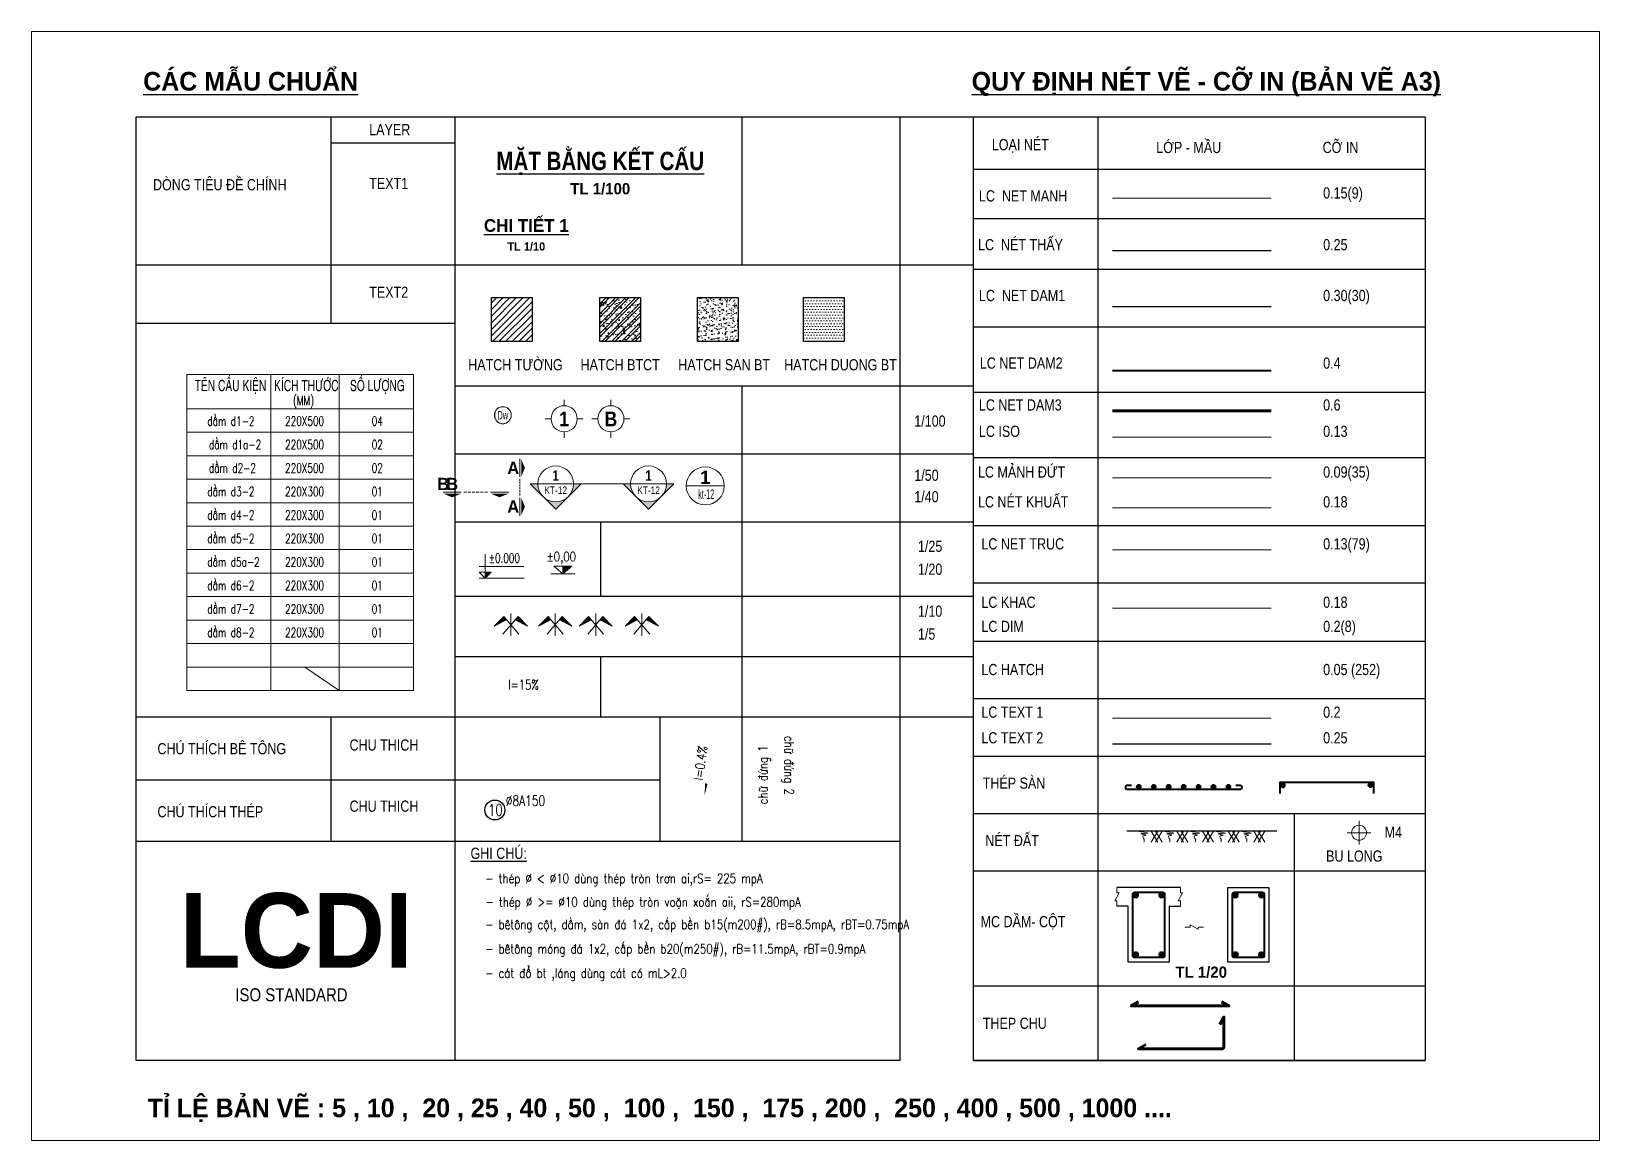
# Model space of a CAD drawing. Header units: metres. Extents: x 596935 to 599449, y 2303977 to 2305782.
# Drawn here: x 597661.7 to 597997.7, y 2304648.1 to 2304885.7 of the extents above; entities that cross this region are included whole.
import ezdxf
from ezdxf.enums import TextEntityAlignment as Align

# ---------------------------------------------------------------- set-up
doc = ezdxf.new("R2010")
doc.units = ezdxf.units.M
doc.header["$MEASUREMENT"] = 0
doc.set_wipeout_variables(frame=1)
for name, pattern in [('CENTERX2', [4, 2.5, -0.5, 0.5, -0.5]), ('DASHDOT', [1, 0.5, -0.25, 0, -0.25]), ('HIDDEN', [0.375, 0.25, -0.125])]:
    doc.linetypes.add(name, pattern=pattern)
for name, color, linetype, lineweight in [('KICHTHUOC', 8, 'Continuous', 18), ('LC Dim', 8, 'Continuous', 18), ('LC Hatch', 252, 'Continuous', 9), ('LC Hatch @ 1 (1)', 252, 'Continuous', 0), ('LC ISO', 160, 'Continuous', 13), ('LC Khac', 4, 'Continuous', 9), ('LC MANH DUT', 35, 'HIDDEN', 5), ('LC Net dam 1', 30, 'Continuous', 30), ('LC Net dam2', 6, 'Continuous', 40), ('LC Net dam3', 1, 'Continuous', 60), ('LC Net khuat', 4, 'HIDDEN', 13), ('LC Net manh', 239, 'Continuous', 5), ('LC Net thay', 7, 'Continuous', 25), ('LC Net truc', 79, 'DASHDOT', 13), ('LC Text1', 3, 'Continuous', 20), ('LC Text2', 7, 'Continuous', 25), ('Text', 7, 'Continuous', 20), ('v-KICHTHUOC', 8, 'Continuous', 18), ('v-TEXT', 7, 'Continuous', 20)]:
    doc.layers.add(name, color=color, linetype=linetype, lineweight=lineweight)
doc.styles.add('arial', font='arial.ttf', dxfattribs={"width": 0.8})
doc.styles.add('Brief text', font='')
doc.styles.add('General text 2', font='arial.ttf')
doc.styles.add('LC 1', font='')
doc.styles.add('LC 2', font='', dxfattribs={"width": 0.7})
doc.styles.add('LC 3', font='vnsimli.shx', dxfattribs={"width": 0.75})
doc.styles.add('LC3', font='', dxfattribs={"width": 0.8})
doc.styles.add('T1', font='Vnsimli.shx', dxfattribs={"width": 0.7})
doc.styles.add('T2', font='', dxfattribs={"width": 0.8})
doc.styles.add('text', font='hoatbif.shx', dxfattribs={"width": 0.7})
doc.styles.add('text1', font='', dxfattribs={"width": 0.7, "height": 300})
doc.styles.get('Brief text').set_extended_font_data('.VnHelvetInsH', bold=True)
doc.styles.get('LC 1').set_extended_font_data('.VnAvantH', bold=True)
doc.styles.get('LC 2').set_extended_font_data('.VnArial NarrowH')
doc.styles.get('LC3').set_extended_font_data('.VnArialH', bold=True)
doc.styles.get('T2').set_extended_font_data('.VnArialH')
doc.styles.get('text1').set_extended_font_data('.VnHelvetInsH', bold=True)

msp = doc.modelspace()

# ---------------------------------------------------------------- texts
at = {"layer": 'LC Text1', "ltscale": 0.2, "style": 'LC 1', "width": 0.9}
for s, p in [('1', (597775.81, 2304800.182, 0)), ('B', (597785.812, 2304800.182, 0))]:
    msp.add_text(s, height=3.157, rotation=360, dxfattribs=at).set_placement(p, align=Align.BOTTOM_CENTER)
at = {"layer": 'LC Text1', "style": 'LC 3', "width": 0.75}
msp.add_text(' I=15%%%', height=2.0973, rotation=360, dxfattribs=at).set_placement((597762.715, 2304744.728, 0))
at = {"layer": 'LC Text1', "color": 3, "style": 'LC 3', "width": 0.8}
for s, height, rotation, p in [('ch÷ ®øng 2', 2, 270, (597823.022, 2304734.821, 0)), ('ch÷ ®øng 1', 2, 90, (597819.407, 2304720.17, 0)), ('- thÐp %%C < %%C10 dïng thÐp trßn tr¬n ai,rS= 225 mpA', 2.00001, 360, (597758.884, 2304703.313, 0)), ('- thÐp %%C >= %%C10 dïng thÐp trßn voÆn xo¾n aii, rS=280mpA', 2.00001, 360, (597758.965, 2304698.263, 0)), ('- bªt«ng cét, dÇm, sµn ®¸ 1x2, cÊp bÒn b15(m200#), rB=8.5mpA, rBT=0.75mpA', 2.00001, 360, (597758.868, 2304693.449, 0)), ('- bªt«ng mãng ®¸ 1x2, cÊp bÒn b20(m250#), rB=11.5mpA, rBT=0.9mpA', 2.00001, 360, (597758.868, 2304688.224, 0)), ('- c¸t ®æ bt ,l¸ng dïng c¸t cã mL>2.0', 2.00001, 360, (597758.868, 2304682.998, 0))]:
    msp.add_text(s, height=height, rotation=rotation, dxfattribs=at).set_placement(p)
at = {"layer": 'LC Text2', "lineweight": -2}
for s, height, style, p in [('%%uc¸c mÉu chuÈn', 4.00001, 'LC 1', (597685.613, 2304873.045, 0)), ('%%Uquy ®Þnh nÐt vÏ - cì in (b¶n vÏ A3)', 4.00001, 'LC 1', (597863.106, 2304873.045, 0)), ('tl 1/20', 2.4, 'LC 1', (597906.758, 2304683.019, 0)), ('iso standard', 2.80001, 'LC 2', (597705.351, 2304677.972, 0)), ('tØ lÖ b¶n vÏ : 5 , 10 ,  20 , 25 , 40 , 50 ,  100 ,  150 ,  175 , 200 ,  250 , 400 , 500 , 1000 ....', 4.00001, 'LC 1', (597686.574, 2304653.15, 0))]:
    msp.add_text(s, height=height, rotation=360, dxfattribs=dict(at, style=style)).set_placement(p)
at = {"layer": 'LC Text2', "style": 'T2', "width": 0.8}
for s, height, p in [('layer', 2.4, (597734.043, 2304863.487, 0)), ('lo¹i nÐt', 2.4, (597867.436, 2304860.27, 0)), ('Líp - mÇu', 2.4, (597902.664, 2304859.67, 0)), ('cì in', 2.4, (597938.303, 2304859.67, 0)), ('dßng tiªu ®Ò chÝnh', 2.40001, (597687.719, 2304851.683, 0)), ('text1', 2.4, (597734.043, 2304851.955, 0)), ('0.15(9)', 2.4, (597938.423, 2304849.928, 0)), ('LC  Net manh', 2.40001, (597864.671, 2304849.297, 0)), ('LC  nÐt thÊy', 2.40001, (597864.486, 2304838.841, 0)), ('0.25 ', 2.4, (597938.423, 2304838.841, 0)), ('text2', 2.4, (597734.043, 2304828.661, 0)), ('LC  Net dam1', 2.40001, (597864.671, 2304827.957, 0)), ('0.30(30)', 2.4, (597938.423, 2304827.957, 0)), ('HATCH T¦êNG', 2.40001, (597755.251, 2304813.121, 0)), ('HATCH BTCT', 2.4, (597779.316, 2304813.121, 0)), ('HATCH SAN BT', 2.40001, (597800.25, 2304813.121, 0)), ('HATCH DUONG BT', 2.40001, (597822.943, 2304813.121, 0)), ('LC Net dam2', 2.40001, (597864.865, 2304813.482, 0)), ('0.4', 2.4, (597938.423, 2304813.482, 0)), ('LC Net dam3', 2.40001, (597864.668, 2304804.513, 0)), ('0.6', 2.4, (597938.423, 2304804.513, 0)), ('1/100', 2.4, (597850.822, 2304801.06, 0)), ('LC iso', 2.4, (597864.668, 2304798.871, 0)), ('0.13', 2.4, (597938.423, 2304798.871, 0)), ('1/50', 2.4, (597850.822, 2304789.456, 0)), ('LC m¶nh ®øt', 2.40001, (597864.47, 2304790.152, 0)), ('0.09(35)', 2.4, (597938.423, 2304790.152, 0)), ('1/40', 2.4, (597850.822, 2304784.872, 0)), ('LC nÐt khuÊt', 2.40001, (597864.47, 2304783.76, 0)), ('0.18', 2.4, (597938.423, 2304783.76, 0)), ('1/25', 2.4, (597851.604, 2304774.24, 0)), ('LC Net truc', 2.40001, (597865.198, 2304774.761, 0)), ('0.13(79)', 2.4, (597938.423, 2304774.761, 0)), ('1/20', 2.4, (597851.604, 2304769.327, 0)), ('1/10', 2.4, (597851.604, 2304760.347, 0)), ('LC khac', 2.4, (597865.198, 2304762.255, 0)), ('0.18', 2.4, (597938.423, 2304762.255, 0)), ('LC dim', 2.4, (597865.198, 2304757.078, 0)), ('0.2(8)', 2.4, (597938.423, 2304757.078, 0)), ('1/5', 2.4, (597851.604, 2304755.435, 0)), ('LC Hatch', 2.4, (597865.198, 2304747.839, 0)), ('0.05 (252)', 2.4, (597938.423, 2304747.839, 0)), ('LC text 1', 2.4, (597865.198, 2304738.707, 0)), ('0.2', 2.4, (597938.423, 2304738.707, 0)), ('LC text 2', 2.4, (597865.198, 2304733.22, 0)), ('0.25', 2.4, (597938.423, 2304733.22, 0)), ('chó thÝch bª t«ng', 2.40001, (597688.671, 2304730.889, 0)), ('chu thich', 2.4, (597729.827, 2304731.677, 0)), ('thÐp sµn', 2.4, (597865.484, 2304723.506, 0)), ('chó thÝch thÐp', 2.40001, (597688.671, 2304717.39, 0)), ('chu thich', 2.4, (597729.827, 2304718.575, 0)), ('m4', 2.4, (597951.59, 2304712.997, 0)), ('%%Ughi chó:', 2.40001, (597755.753, 2304708.482, 0)), ('nÐt ®Êt', 2.4, (597866.041, 2304711.205, 0)), ('bu long', 2.4, (597939.057, 2304707.884, 0)), ('mc dÇm- cét', 2.40001, (597865.029, 2304693.845, 0)), ('thep chu', 2.4, (597865.503, 2304672.066, 0))]:
    msp.add_text(s, height=height, rotation=360, dxfattribs=at).set_placement(p)
at = {"layer": 'LC Text2', "linetype": 'ByBlock', "style": 'LC 3', "width": 0.75}
msp.add_text('%%C8A150', height=2.2222, rotation=360, dxfattribs=at).set_placement((597763.305, 2304719.84, 0))
at = {"layer": 'LC Text2', "ltscale": 100, "style": 'LC 3', "width": 0.75}
msp.add_text('10', height=2.4445, rotation=360, dxfattribs=at).set_placement((597761.08, 2304718.953, 0), align=Align.MIDDLE_CENTER)
at = {"layer": 'LC Text2', "lineweight": -2, "style": 'LC 1'}
msp.add_text('LCDI', height=16, rotation=360, dxfattribs=at).set_placement((597718.407, 2304693.162, 0), align=Align.MIDDLE)

# ---------------------------------------------------------------- blocks, each defined once
blk = doc.blocks.new('DXicon')
at = {"layer": 'LC Hatch', "ltscale": 50}
for points in [[(-1.15, 4.39), (-1.9, 5.26), (-4.45, 2.69)], [(4.45, 2.69), (1.9, 5.26), (1.15, 4.39)]]:
    blk.add_hatch(color=252, dxfattribs=at).paths.add_polyline_path(points)
at = {"layer": 'LC Net manh', "color": 8, "ltscale": 50}
for p, q in [((-1.9, 5.26), (-4.45, 2.69)), ((-4.45, 2.69), (-1.15, 4.39)), ((-2.13, 0.57), (1.9, 5.26)), ((2.13, 0.57), (-1.9, 5.26)), ((0, 0.04), (0, 6.04)), ((4.45, 2.69), (1.15, 4.39)), ((1.9, 5.26), (4.45, 2.69))]:
    blk.add_line(p, q, dxfattribs=at)
blk = doc.blocks.new('thep tron 2')
at = {"layer": 'LC Net dam2'}
for p, q in [((-0.5, 0.5), (0.5, 0.5)), ((0.35, 0.85), (-0.35, 0.15)), ((-0.35, 0.85), (0.35, 0.15)), ((0, 1), (0, 0))]:
    blk.add_line(p, q, dxfattribs=at)
blk.add_circle((0, 0.5), 0.5, dxfattribs=at)
blk = doc.blocks.new('theptron1')
at = {"layer": 'LC Net dam3'}
for p, q in [((-0.5, 0), (0.5, 0)), ((-0.35, 0.35), (0.35, -0.35)), ((0.35, 0.35), (-0.35, -0.35)), ((0, 0.5), (0, -0.5))]:
    blk.add_line(p, q, dxfattribs=at)
blk.add_circle((0, 0), 0.5, dxfattribs=at)
blk = doc.blocks.new('mat dat')
at = {"layer": 'LC Net manh'}
for p, q in [((2, 0), (3.73, -3)), ((3.73, 0), (2, -3)), ((3.15, 0), (4.88, -3)), ((4.88, 0), (3.15, -3))]:
    blk.add_line(p, q, dxfattribs=at)
blk.add_spline([(0, 0), (-1.21, -0.12), (1.21, -0.52), (-0.75, -0.75), (0.58, -1.1), (-0.23, -1.33), (0.06, -2.19), (0, -3)], degree=3, dxfattribs=at)
blk = doc.blocks.new('TTRUC')
at = {"layer": 'LC ISO'}
for p, q in [((0, 6.95), (0, 10.13)), ((-6.95, 0), (-10.13, 0)), ((6.95, 0), (10.13, 0)), ((0, -6.95), (0, -10.13))]:
    blk.add_line(p, q, dxfattribs=at)
at = {"layer": 'LC Net manh'}
blk.add_circle((0, 0), 6.95, dxfattribs=at)
blk = doc.blocks.new('TIEUDE1')
at = {"layer": 'LC Text2', "color": 7, "style": 'LC 1'}
blk.add_attdef('TIªU§Ò', text='', height=5, dxfattribs=at).set_placement((0, 0), align=Align.BOTTOM_CENTER)
blk.add_attdef('TL', text='', height=3, dxfattribs=at).set_placement((0, -2), align=Align.TOP_CENTER)
blk = doc.blocks.new('TIEUDE2')
at = {"layer": 'LC Text2', "color": 7, "style": 'LC 1'}
blk.add_attdef('%%UTIªU§Ò', text='', height=3.5, dxfattribs=at).set_placement((0, 0), align=Align.BOTTOM_CENTER)
blk.add_attdef('TL', text='', height=2.2, dxfattribs=at).set_placement((0, -1.8), align=Align.TOP_CENTER)
blk = doc.blocks.new('trich CT')
at = {"layer": 'LC ISO'}
blk.add_line((-500, 0), (500, 0), dxfattribs=at)
blk.add_circle((0, 0), 500, dxfattribs=at)
at = {"layer": 'LC Text1', "style": 'text1'}
blk.add_attdef('T', text='', height=350, dxfattribs=at).set_placement((0, 223), align=Align.MIDDLE_CENTER)
at = {"layer": 'LC Text1', "linetype": 'ByBlock', "style": 'text', "width": 0.7}
blk.add_attdef('KT', text='', height=250, dxfattribs=at).set_placement((0, -217), align=Align.MIDDLE_CENTER)
blk = doc.blocks.new('*U19')
at = {"layer": 'LC ISO'}
h = blk.add_hatch(color=256, dxfattribs=at)
h.paths.add_polyline_path([(0, -8.49), (4.24, -4.24, -0.198912), (0, -6, -0.198912), (-4.24, -4.24)])
h.paths.add_polyline_path([(8.49, 0), (6, 0, -0.198912), (4.24, -4.24)])
h.paths.add_polyline_path([(-4.24, -4.24, -0.198912), (-6, 0), (-8.49, 0)])
h = blk.add_hatch(color=256, dxfattribs=at)
h.paths.add_polyline_path([(31.08, -8.49), (35.32, -4.24, -0.198912), (31.08, -6, -0.198912), (26.84, -4.24)])
h.paths.add_polyline_path([(39.57, 0), (37.08, 0, -0.198912), (35.32, -4.24)])
h.paths.add_polyline_path([(26.84, -4.24, -0.198912), (25.08, 0), (22.59, 0)])
for p, q in [((-6, 0), (6, 0)), ((25.08, 0), (37.08, 0))]:
    blk.add_line(p, q, dxfattribs=at)
for points in [[(6, 0), (8.49, 0), (0, -8.49), (-8.49, 0), (-6, 0)], [(37.08, 0), (39.57, 0), (31.08, -8.49), (22.59, 0), (25.08, 0)]]:
    blk.add_lwpolyline(points, dxfattribs=at)
for centre in [(0, 0), (31.08, 0)]:
    blk.add_circle(centre, 6, dxfattribs=at)
at = {"layer": 'LC MANH DUT', "linetype": 'HIDDEN', "ltscale": 300}
blk.add_line((6, 0), (25.08, 0), dxfattribs=at)
at = {"layer": 'LC Text1', "style": 'Brief text', "width": 0.8, "flags": 8}
for tag, p in [('VIEW-NUMBER2', (0, 52)), ('VIEW-NUMBER1', (0, 0))]:
    blk.add_attdef(tag, text='', height=3.5, dxfattribs=at).set_placement(p, align=Align.BOTTOM_CENTER)
at = {"layer": 'LC Text1', "style": 'arial', "width": 0.8, "flags": 8}
for tag, p in [('SHEET-NUMBER2', (0, 51.13)), ('SHEET-NUMBER1', (0, -0.87))]:
    blk.add_attdef(tag, text='', height=2.5, dxfattribs=at).set_placement(p, align=Align.TOP_CENTER)
blk = doc.blocks.new('Caodo1')
at = {"layer": 'LC Text1'}
blk.add_hatch(color=4, dxfattribs=at).paths.add_polyline_path([(0, 200), (0, 0), (243, 200)])
at = {"layer": 'LC Text1', "color": 4}
for p, q in [((324, 0), (-324, 0)), ((0, 0), (0, 200))]:
    blk.add_line(p, q, dxfattribs=at)
blk.add_lwpolyline([(-243, 200), (243, 200), (0, 0), (0, 0)], close=True, dxfattribs=at)
at = {"layer": 'LC Text1', "color": 4, "style": 'T1', "width": 0.8}
blk.add_attdef('%%P0,00', text='', height=250, dxfattribs=at).set_placement((-39, 460), align=Align.MIDDLE_CENTER)
blk = doc.blocks.new('bu lon')
at = {"layer": 'LC Khac', "color": 9}
for p, q in [((0.79, 0), (-0.79, 0)), ((0, -0.79), (0, 0.79))]:
    blk.add_line(p, q, dxfattribs=at)
at = {"layer": 'LC Khac', "color": 7}
blk.add_circle((0, 0), 0.5, dxfattribs=at)
blk = doc.blocks.new('MM')
at = {"layer": 'LC Khac', "xscale": 2.289702860291335, "yscale": 2.289702860291335, "zscale": 2.289702860291335}
blk.add_blockref('bu lon', (0, 0), dxfattribs=at)
blk = doc.blocks.new('CT')
at = {"layer": 'LC Text1', "lineweight": 15}
blk.add_hatch(color=4, dxfattribs=at).paths.add_polyline_path([(3.25, 1.6), (1.64, 1.6), (1.64, 0)])
at = {"layer": 'LC Text1', "color": 4, "lineweight": 15, "ltscale": 50}
for p, q in [((12.09, 0), (0, 0)), ((0.05, 3.14), (12, 3.14))]:
    blk.add_line(p, q, dxfattribs=at)
for points in [[(1.64, 6.43), (1.64, 0)], [(1.64, 0), (0.03, 1.6), (1.64, 1.6)], [(1.64, 0), (3.25, 1.6), (1.64, 1.6)]]:
    blk.add_lwpolyline(points, dxfattribs=at)
at = {"layer": 'LC Text1', "color": 4, "style": 'LC 3', "width": 0.75}
blk.add_attdef('CT', (1.91, 3.5), '', height=2.2, dxfattribs=at)
blk = doc.blocks.new('*U20')
at = {"layer": 'Defpoints'}
blk.add_lwpolyline([(0, 2.97), (-1.75, 2.41), (-2.83, 0.92), (-2.83, -0.92), (-1.75, -2.41), (0, -2.98), (1.75, -2.41), (2.83, -0.92), (2.83, 0.92), (1.75, 2.41)], close=True, dxfattribs=at)
at = {"layer": 'LC Text1', "style": 'General text 2', "width": 0.6, "flags": 8}
blk.add_attdef('SYMBOL', text='', height=3, dxfattribs=at).set_placement((0, 0), align=Align.MIDDLE_CENTER)
blk.add_wipeout([(0, 2.97), (-1.75, 2.41), (-2.83, 0.92), (-2.83, -0.92), (-1.75, -2.41), (0, -2.98), (1.75, -2.41), (2.83, -0.92), (2.83, 0.92), (1.75, 2.41)]).dxf.layer = 'LC Net manh'
at = {"layer": 'LC ISO'}
blk.add_circle((0, 0), 2.98, dxfattribs=at)
blk = doc.blocks.new('matcatdoc')
at = {"layer": 'LC Khac', "color": 1, "ltscale": 2}
for p, q in [((0, 485), (0, 0)), ((0, -550), (0, -1036))]:
    blk.add_line(p, q, dxfattribs=at)
for points in [[(134, 243, 0, 471, 0), (37, 243, 275, 275, 0)], [(134, -793, 0, 471, 0), (37, -793, 275, 275, 0)]]:
    blk.add_lwpolyline(points, format="xyseb", dxfattribs=at)
at = {"layer": 'LC MANH DUT', "ltscale": 200}
blk.add_line((0, -49), (0, -506), dxfattribs=at)
at = {"ltscale": 2, "style": 'LC 1'}
for p in [(-179, 243), (-179, -793)]:
    blk.add_attdef('LC', text='', height=330, dxfattribs=at).set_placement(p, align=Align.MIDDLE_CENTER)
blk = doc.blocks.new('*U18')
at = {"layer": 'LC Khac', "color": 1, "ltscale": 2}
for p, q in [((0, 0), (-485, 0)), ((1271, 0), (785, 0))]:
    blk.add_line(p, q, dxfattribs=at)
for points in [[(-243, -134, 0, 471, 0), (-243, -37, 275, 275, 0)], [(1028, -134, 0, 471, 0), (1028, -37, 275, 275, 0)]]:
    blk.add_lwpolyline(points, format="xyseb", dxfattribs=at)
at = {"layer": 'LC MANH DUT', "ltscale": 300}
blk.add_line((66, 0), (732, 0), dxfattribs=at)
at = {"ltscale": 2, "style": 'LC 1'}
for p in [(-243, 222), (1028, 222)]:
    blk.add_attdef('LC', text='', height=330, dxfattribs=at).set_placement(p, align=Align.MIDDLE_CENTER)
blk = doc.blocks.new('DODOC1')
at = {"layer": 'KICHTHUOC'}
blk.add_lwpolyline([(-630, 0, 0, 0, 0), (762, 0, 0, 66.7, 0), (443, 0, 66.7, 66.7, 0)], format="xyseb", dxfattribs=at)
at = {"layer": 'Text', "style": 'T1', "width": 0.8}
blk.add_attdef('DOC', text='', height=250, dxfattribs=at).set_placement((-79, 226), align=Align.MIDDLE_CENTER)

# ---------------------------------------------------------------- hatches: boundary and pattern name
at = {"layer": 'LC Hatch', "ltscale": 3}
h = msp.add_hatch(dxfattribs=at)
h.set_pattern_fill('AR-CONC', color=256, scale=0.281299)
h.set_pattern_definition([(50, (598118.272, 2304174.5294), (2.017644, -0.176521), [0.210974, -2.320715]), (355, (598118.272, 2304174.5294), (-0.390306, 2.115907), [0.168779, -1.856572]), (100.4514, (598118.4401, 2304174.5147), (1.62734, 1.939385), [0.1793004, -1.972304]), (46.1842, (598118.272, 2304175.092), (3.002136, -0.465603), [0.316461, -3.481072]), (96.6356, (598118.5222, 2304175.0532), (2.629195, 2.740182), [0.26895, -2.958456]), (351.1842, (598118.272, 2304175.092), (2.629193, 2.740184), [0.253169, -2.784858]), (21, (598118.5533, 2304174.9513), (1.6790922, -1.132562), [0.210974, -2.320715]), (326, (598118.5533, 2304174.9513), (0.684443, 2.039838), [0.168779, -1.856572]), (71.4514, (598118.6932, 2304174.857), (2.363536, 0.9072743), [0.1793004, -1.972304]), (37.5, (598118.272, 2304174.5294), (0.0342055, 0.93642634), [0, -1.834068, 0, -1.8847018, 0, -1.8636044]), (7.5, (598118.272, 2304174.5294), (0.7400114, 1.1094753), [0, -1.0745613, 0, -1.7918732, 0, -0.7102794]), (327.5, (598117.6447, 2304174.5294), (1.501636, -0.0634466), [0, -0.703247, 0, -2.1941305, 0, -2.9114423]), (317.5, (598117.3634, 2304174.5294), (1.6404956, 0.281594), [0, -0.914221, 0, -1.4571277, 0, -2.067546])])
h.paths.add_polyline_path([(597813.089, 2304828.702), (597804.369, 2304828.702), (597804.369, 2304819.283), (597813.089, 2304819.283)])
h = msp.add_hatch(dxfattribs=at)
h.set_pattern_fill('DOTS', color=256, scale=9.845457)
h.set_pattern_definition([(360, (598119.7758, 2304174.5294), (0.30767054, 0.6153411), [0, -0.6153411])])
h.paths.add_polyline_path([(597835.781, 2304828.702), (597827.061, 2304828.702), (597827.061, 2304819.283), (597835.781, 2304819.283)])
at = {"layer": 'LC Hatch @ 1 (1)', "ltscale": 2}
h = msp.add_hatch(dxfattribs=at)
h.set_pattern_fill('ANSI31', color=256, scale=8.000137)
h.set_pattern_definition([(45, (598119.7758, 2304174.5294), (-0.7071189, 0.7071189), [])])
h.paths.add_polyline_path([(597768.928, 2304819.283), (597768.928, 2304828.702), (597760.209, 2304828.702), (597760.209, 2304819.283)])
h = msp.add_hatch(dxfattribs=at)
h.set_pattern_fill('BTCT', color=256, scale=0.400001)
h.set_pattern_definition([(50, (597764.1827, 2305317.2234), (2.869048, -0.251009), [0.3, -3.300009]), (355, (597764.1827, 2305317.2234), (-0.555007, 3.008776), [0.24, -2.640007]), (100.4514, (597764.4218, 2305317.2025), (2.314043, 2.757765), [0.254961, -2.804576]), (46.1842, (597764.1827, 2305318.0234), (4.268975, -0.662078), [0.45, -4.950013]), (96.6356, (597764.5384, 2305317.9682), (3.73866, 3.89648), [0.382442, -4.206863]), (351.1842, (597764.1827, 2305318.0234), (3.738657, 3.896484), [0.36, -3.96001]), (21, (597764.5827, 2305317.8234), (2.387634, -1.61048), [0.3, -3.300009]), (326, (597764.5827, 2305317.8234), (0.973264, 2.900608), [0.24, -2.640007]), (71.4514, (597764.7817, 2305317.6892), (3.360899, 1.290125), [0.254961, -2.804576]), (37.5, (597764.1827, 2305317.2234), (0.0486395, 1.3315788), [0, -2.6080067, 0, -2.680007, 0, -2.650007]), (7.5, (597764.1827, 2305317.2234), (1.052281, 1.577651), [0, -1.528004, 0, -2.5480066, 0, -1.0100026]), (327.5, (597763.2907, 2305317.2234), (2.1352952, -0.0902197), [0, -1.0000026, 0, -3.120008, 0, -4.1400107]), (317.5, (597762.8907, 2305317.2234), (2.332751, 0.400421), [0, -1.300003, 0, -2.072005, 0, -2.9400076]), (45, (597764.1827, 2305317.2234), (-1.060663, 1.060663), []), (45, (597764.8898, 2305317.2234), (-1.060663, 1.060663), [])])
h.paths.add_polyline_path([(597792.154, 2304828.702), (597783.435, 2304828.702), (597783.435, 2304819.283), (597792.154, 2304819.283)])

# ---------------------------------------------------------------- linework, layer by layer
at = {"layer": 'LC ISO', "ltscale": 0.5}
msp.add_line((597893.298, 2304798.809, 0), (597927.315, 2304798.809, 0), dxfattribs=at)
at = {"layer": 'LC Khac', "ltscale": 0.5}
msp.add_line((597893.298, 2304762.193, 0), (597927.315, 2304762.193, 0), dxfattribs=at)
at = {"layer": 'LC MANH DUT', "ltscale": 300}
msp.add_line((597893.298, 2304790.09, 0), (597927.315, 2304790.09, 0), dxfattribs=at)
at = {"layer": 'LC Net dam 1'}
msp.add_line((597893.298, 2304826.765, 0), (597927.315, 2304826.765, 0), dxfattribs=at)
at = {"layer": 'LC Net dam2', "ltscale": 5}
msp.add_line((597927.315, 2304813.003, 0), (597893.298, 2304813.003, 0), dxfattribs=at)
at = {"layer": 'LC Net dam2', "elevation": 0}
msp.add_lwpolyline([(597929.187, 2304722.48), (597929.187, 2304724.88), (597949.187, 2304724.88), (597949.187, 2304722.48)], dxfattribs=at)
msp.add_lwpolyline([(597919.728, 2304724.272), (597920.528, 2304724.272, -0.4142136), (597920.983, 2304723.817), (597920.983, 2304723.767, -0.4142136), (597920.528, 2304723.312), (597908.55, 2304723.312), (597896.572, 2304723.312, -0.4142136), (597896.118, 2304723.767), (597896.118, 2304723.817, -0.4142136), (597896.572, 2304724.272), (597897.372, 2304724.272)], format="xyb", dxfattribs=at)
for points in [[(597897.64, 2304687.727), (597897.64, 2304700.927, -0.4142136), (597898.04, 2304701.327), (597904.04, 2304701.327, -0.4142136), (597904.44, 2304700.927), (597904.44, 2304687.727, -0.4142136), (597904.04, 2304687.327), (597898.04, 2304687.327, -0.4142136)], [(597919.018, 2304687.727), (597919.018, 2304700.927, -0.4142136), (597919.418, 2304701.327), (597925.418, 2304701.327, -0.4142136), (597925.818, 2304700.927), (597925.818, 2304687.727, -0.4142136), (597925.418, 2304687.327), (597919.418, 2304687.327, -0.4142136)]]:
    msp.add_lwpolyline(points, format="xyb", close=True, dxfattribs=at)
at = {"layer": 'LC Net dam3', "ltscale": 0.5}
msp.add_line((597893.298, 2304804.451, 0), (597927.315, 2304804.451, 0), dxfattribs=at)
at = {"layer": 'LC Net dam3', "ltscale": 5, "elevation": 0}
msp.add_lwpolyline([(597898.873, 2304677.881), (597897.314, 2304676.981), (597918.235, 2304676.981), (597916.676, 2304677.881)], dxfattribs=at)
at = {"layer": 'LC Net dam3', "elevation": 0}
msp.add_lwpolyline([(597916.249, 2304673.041), (597917.149, 2304674.6), (597917.149, 2304668.212, -0.4142136), (597916.749, 2304667.812), (597898.849, 2304667.812), (597900.408, 2304668.712)], format="xyb", dxfattribs=at)
at = {"layer": 'LC Net khuat', "ltscale": 300}
msp.add_line((597893.298, 2304783.698, 0), (597927.315, 2304783.698, 0), dxfattribs=at)
at = {"layer": 'LC Net manh'}
msp.add_line((597893.298, 2304849.971, 0), (597927.315, 2304849.971, 0), dxfattribs=at)
at = {"layer": 'LC Net manh', "elevation": 0}
for points in [[(597894.24, 2304698.327), (597894.24, 2304699.472), (597893.78, 2304699.472), (597894.7, 2304701.181), (597894.24, 2304701.181), (597894.24, 2304702.327)], [(597907.84, 2304698.327), (597907.84, 2304699.472), (597907.38, 2304699.472), (597908.3, 2304701.181), (597907.84, 2304701.181), (597907.84, 2304702.327)], [(597908.803, 2304693.88), (597909.949, 2304693.88), (597909.949, 2304694.341), (597911.658, 2304693.42), (597911.658, 2304693.88), (597912.803, 2304693.88)]]:
    msp.add_lwpolyline(points, dxfattribs=at)
at = {"layer": 'LC Net thay'}
for p, q in [((597725.843, 2304867.456, 0), (597725.843, 2304823.226, 0)), ((597752.351, 2304867.456, 0), (597752.351, 2304665.319, 0)), ((597813.873, 2304867.456, 0), (597813.873, 2304835.754, 0)), ((597847.724, 2304867.456, 0), (597863.494, 2304867.456, 0)), ((597890.13, 2304867.456, 0), (597890.13, 2304665.319, 0)), ((597752.351, 2304861.773, 0), (597725.843, 2304861.773, 0)), ((597863.494, 2304856.245, 0), (597960.269, 2304856.245, 0)), ((597863.494, 2304845.659, 0), (597960.269, 2304845.659, 0)), ((597893.298, 2304838.779, 0), (597927.315, 2304838.779, 0)), ((597684.095, 2304835.754, 0), (597813.873, 2304835.754, 0)), ((597684.095, 2304835.754, 0), (597863.494, 2304835.754, 0)), ((597863.494, 2304834.814, 0), (597960.269, 2304834.814, 0)), ((597684.095, 2304823.226, 0), (597752.351, 2304823.226, 0)), ((597863.494, 2304822.453, 0), (597960.269, 2304822.453, 0)), ((597752.351, 2304809.775, 0), (597863.494, 2304809.775, 0)), ((597813.873, 2304809.775, 0), (597813.873, 2304712.285, 0)), ((597863.494, 2304808.459, 0), (597960.269, 2304808.459, 0)), ((597752.351, 2304795.236, 0), (597863.494, 2304795.236, 0)), ((597863.494, 2304794.464, 0), (597960.269, 2304794.464, 0)), ((597752.351, 2304780.697, 0), (597863.494, 2304780.697, 0)), ((597783.611, 2304780.697, 0), (597783.611, 2304764.765, 0)), ((597863.494, 2304779.925, 0), (597960.269, 2304779.925, 0)), ((597863.494, 2304767.623, 0), (597960.269, 2304767.623, 0)), ((597752.351, 2304764.765, 0), (597863.494, 2304764.765, 0)), ((597863.494, 2304755.118, 0), (597960.269, 2304755.118, 0)), ((597752.351, 2304751.805, 0), (597813.873, 2304751.805, 0)), ((597752.351, 2304751.805, 0), (597863.494, 2304751.805, 0)), ((597783.611, 2304751.805, 0), (597783.611, 2304738.916, 0)), ((597863.494, 2304742.816, 0), (597960.269, 2304742.816, 0)), ((597684.095, 2304738.916, 0), (597863.494, 2304738.916, 0)), ((597725.843, 2304738.916, 0), (597725.843, 2304712.285, 0)), ((597796.359, 2304712.285, 0), (597796.359, 2304738.916, 0)), ((597893.298, 2304733.158, 0), (597927.315, 2304733.158, 0)), ((597863.494, 2304730.514, 0), (597960.269, 2304730.514, 0)), ((597684.095, 2304725.388, 0), (597796.359, 2304725.388, 0)), ((597863.494, 2304718.213, 0), (597960.269, 2304718.213, 0)), ((597932.235, 2304718.213, 0), (597932.235, 2304665.319, 0)), ((597684.095, 2304712.285, 0), (597847.724, 2304712.285, 0)), ((597684.095, 2304712.285, 0), (597847.724, 2304712.285, 0)), ((597928.509, 2304714.429, 0), (597896.349, 2304714.429, 0)), ((597863.494, 2304705.911, 0), (597960.269, 2304705.911, 0)), ((597907.84, 2304702.327, 0), (597894.24, 2304702.327, 0)), ((597896.64, 2304698.327, 0), (597894.24, 2304698.327, 0)), ((597905.44, 2304698.327, 0), (597907.84, 2304698.327, 0)), ((597863.494, 2304681.308, 0), (597960.269, 2304681.308, 0)), ((597863.494, 2304665.319, 0), (597960.269, 2304665.319, 0))]:
    msp.add_line(p, q, dxfattribs=at)
at = {"layer": 'LC Net thay', "elevation": 0}
for points in [[(597684.095, 2304867.456), (597847.724, 2304867.456), (597847.724, 2304665.319), (597684.095, 2304665.319)], [(597863.494, 2304867.456), (597960.269, 2304867.456), (597960.269, 2304665.319), (597863.494, 2304665.319)], [(597918.018, 2304702.327), (597926.818, 2304702.327), (597926.818, 2304686.327), (597918.018, 2304686.327)]]:
    msp.add_lwpolyline(points, close=True, dxfattribs=at)
msp.add_lwpolyline([(597905.44, 2304698.327), (597905.44, 2304686.327), (597896.64, 2304686.327), (597896.64, 2304698.327)], dxfattribs=at)
at = {"layer": 'LC Net truc', "linetype": 'CENTERX2', "ltscale": 200}
msp.add_line((597893.298, 2304774.699, 0), (597927.315, 2304774.699, 0), dxfattribs=at)
at = {"layer": 'LC Text1'}
msp.add_line((597893.298, 2304738.645, 0), (597927.315, 2304738.645, 0), dxfattribs=at)
at = {"layer": 'LC Text2', "ltscale": 2, "elevation": 0}
for points in [[(597760.209, 2304828.702), (597768.928, 2304828.702), (597768.928, 2304819.283), (597760.209, 2304819.283)], [(597783.435, 2304828.702), (597792.154, 2304828.702), (597792.154, 2304819.283), (597783.435, 2304819.283)], [(597804.369, 2304828.702), (597813.089, 2304828.702), (597813.089, 2304819.283), (597804.369, 2304819.283)], [(597827.061, 2304828.702), (597835.781, 2304828.702), (597835.781, 2304819.283), (597827.061, 2304819.283)]]:
    msp.add_lwpolyline(points, close=True, dxfattribs=at)
at = {"layer": 'LC Text2', "ltscale": 100}
msp.add_circle((597760.959, 2304718.953, 0), 2.14, dxfattribs=at)

# ---------------------------------------------------------------- block references
at = {"layer": 'LC Dim'}
for p, xscale, yscale, zscale, rotation in [((597898.28, 2304700.687, 0), 0.8000020620485555, 0.8000020620485555, 0.8000020620485555, 359.9999999976748), ((597903.8, 2304700.687, 0), -0.8000020620485555, 0.800002062048554, 0.800002062048554, 359.9999999976748), ((597919.658, 2304700.687, 0), 0.8000020620485555, 0.8000020620485555, 0.8000020620485555, 359.9999999976748), ((597925.178, 2304700.687, 0), -0.8000020620485555, 0.800002062048554, 0.800002062048554, 359.9999999976748), ((597898.28, 2304687.967, 0), -0.8000020620485544, 0.800002062048554, 0.800002062048554, 180.0000000006359), ((597903.8, 2304687.967, 0), 0.8000020620485544, 0.8000020620485544, 0.8000020620485544, 180.0000000006358), ((597919.658, 2304687.967, 0), -0.8000020620485544, 0.800002062048554, 0.800002062048554, 180.0000000006359), ((597925.178, 2304687.967, 0), 0.8000020620485544, 0.8000020620485544, 0.8000020620485544, 180.0000000006358)]:
    msp.add_blockref('theptron1', p, dxfattribs=dict(at, xscale=xscale, yscale=yscale, zscale=zscale, rotation=rotation))
at = {"layer": 'LC Hatch', "xscale": 0.8000020620485555, "yscale": 0.8000020620485555, "zscale": 0.8000020620485555, "rotation": 359.9999999976748}
for p in [(597764.399, 2304756.193, 0), (597773.876, 2304756.193, 0), (597782.56, 2304756.193, 0), (597792.43, 2304756.193, 0)]:
    msp.add_blockref('DXicon', p, dxfattribs=at)
at = {"layer": 'LC ISO', "xscale": 0.403138717519849, "yscale": 0.403138717519849, "zscale": 0.403138717519849, "rotation": 359.9999999976748}
for p in [(597775.81, 2304802.75, 0), (597785.812, 2304802.75, 0)]:
    msp.add_blockref('TTRUC', p, dxfattribs=at)
at = {"layer": 'LC ISO'}
ref = msp.add_blockref('*U19', (597773.992, 2304788.804, 0), dxfattribs=dict(at, xscale=0.6400016496390442, yscale=0.6400016496390442, zscale=0.6400016496390442, rotation=359.9999999976748))
ref.add_attrib('VIEW-NUMBER1', '1', dxfattribs={"layer": 'LC Text1', "height": 2.24, "rotation": 360, "style": 'Brief text', "width": 0.8}).set_placement((597773.992, 2304788.804, 0), align=Align.BOTTOM_CENTER)
ref.add_attrib('SHEET-NUMBER1', 'KT-12', dxfattribs={"layer": 'LC Text1', "height": 1.6, "rotation": 360, "style": 'arial', "width": 0.8}).set_placement((597773.992, 2304788.245, 0), align=Align.TOP_CENTER)
ref.add_attrib('VIEW-NUMBER2', '1', dxfattribs={"layer": 'LC Text1', "height": 2.24, "rotation": 360, "style": 'Brief text', "width": 0.8}).set_placement((597793.883, 2304788.804, 0), align=Align.BOTTOM_CENTER)
ref.add_attrib('SHEET-NUMBER2', 'KT-12', dxfattribs={"layer": 'LC Text1', "height": 1.6, "rotation": 360, "style": 'arial', "width": 0.8}).set_placement((597793.883, 2304788.245, 0), align=Align.TOP_CENTER)
ref = msp.add_blockref('trich CT', (597806.037, 2304788.378, 0), dxfattribs=dict(at, xscale=0.008146306711836747, yscale=0.008146306711836747, zscale=0.008146306711836747))
ref.add_attrib('T', '1', dxfattribs={"layer": 'LC Text2', "height": 2.851, "rotation": 360, "style": 'text1'}).set_placement((597806.037, 2304790.192, 0), align=Align.MIDDLE_CENTER)
ref.add_attrib('KT', ' kt-12', dxfattribs={"layer": 'LC Text2', "linetype": 'ByBlock', "height": 2.0366, "rotation": 360, "style": 'text', "width": 0.55}).set_placement((597806.037, 2304786.608, 0), align=Align.MIDDLE_CENTER)
at = {"layer": 'LC Khac', "xscale": 0.8000020620485555, "yscale": 0.8000020620485555, "zscale": 0.8000020620485555, "rotation": 359.9999999976748}
for p in [(597899.994, 2304714.429, 0), (597905.496, 2304714.429, 0), (597910.999, 2304714.429, 0), (597916.501, 2304714.429, 0), (597922.003, 2304714.429, 0)]:
    msp.add_blockref('mat dat', p, dxfattribs=at)
at = {"layer": 'LC MANH DUT', "xscale": 1.397564855985381, "yscale": 1.397564855985381, "zscale": 1.397564855985381, "rotation": 359.9999999976748}
msp.add_blockref('MM', (597946.125, 2304714.08, 0), dxfattribs=at)
at = {"layer": 'LC Net dam2'}
for p, xscale, yscale, zscale, rotation in [((597929.827, 2304724.64, 0), -0.8000020620485544, 0.800002062048554, 0.800002062048554, 180.0000000006359), ((597948.547, 2304724.64, 0), 0.8000020620485544, 0.8000020620485544, 0.8000020620485544, 180.0000000006358), ((597898.932, 2304723.552, 0), 0.8000020620485555, 0.8000020620485555, 0.8000020620485555, 359.9999999976748), ((597902.132, 2304723.552, 0), 0.8000020620485555, 0.8000020620485555, 0.8000020620485555, 359.9999999976748), ((597905.332, 2304723.552, 0), 0.8000020620485555, 0.8000020620485555, 0.8000020620485555, 359.9999999976748), ((597908.532, 2304723.552, 0), 0.8000020620485555, 0.8000020620485555, 0.8000020620485555, 359.9999999976748), ((597911.732, 2304723.552, 0), 0.8000020620485555, 0.8000020620485555, 0.8000020620485555, 359.9999999976748), ((597914.932, 2304723.552, 0), 0.8000020620485555, 0.8000020620485555, 0.8000020620485555, 359.9999999976748), ((597918.132, 2304723.552, 0), 0.8000020620485555, 0.8000020620485555, 0.8000020620485555, 359.9999999976748)]:
    msp.add_blockref('thep tron 2', p, dxfattribs=dict(at, xscale=xscale, yscale=yscale, zscale=zscale, rotation=rotation))
at = {"layer": 'LC Net manh'}
ref = msp.add_blockref('matcatdoc', (597766.321, 2304790.284, 0), dxfattribs=dict(at, xscale=0.008000020620488059, yscale=0.008000020620488059, zscale=0.008000020620488059))
ref.add_attrib('LC', 'A', dxfattribs={"layer": '0', "ltscale": 2, "height": 2.64, "rotation": 360, "style": 'LC 1'}).set_placement((597764.893, 2304783.941, 0), align=Align.MIDDLE_CENTER)
ref.add_attrib('LC', 'A', dxfattribs={"layer": '0', "ltscale": 2, "height": 2.64, "rotation": 360, "style": 'LC 1'}).set_placement((597764.893, 2304792.226, 0), align=Align.MIDDLE_CENTER)
ref = msp.add_blockref('*U18', (597753.751, 2304787.007, 0), dxfattribs=dict(at, xscale=0.008000020620488059, yscale=0.008000020620488059, zscale=0.008000020620488059))
ref.add_attrib('LC', 'B', dxfattribs={"layer": '0', "ltscale": 2, "height": 2.64, "rotation": 360, "style": 'LC 1'}).set_placement((597749.915, 2304788.784, 0), align=Align.MIDDLE_CENTER)
ref.add_attrib('LC', 'B', dxfattribs={"layer": '0', "ltscale": 2, "height": 2.64, "rotation": 360, "style": 'LC 1'}).set_placement((597751.809, 2304788.784, 0), align=Align.MIDDLE_CENTER)
at = {"layer": 'LC Text1'}
ref = msp.add_blockref('CT', (597757.566, 2304768.616, 0), dxfattribs=dict(at, xscale=0.8000020620485555, yscale=0.8000020620485555, zscale=0.8000020620485555, rotation=359.9999999976748))
ref.add_attrib('CT', '%%P0.000', (597759.677, 2304771.929, 0), dxfattribs={"color": 3, "height": 1.9841, "rotation": 360, "style": 'LC 3', "width": 0.7})
ref = msp.add_blockref('Caodo1', (597775.524, 2304769.558, 0), dxfattribs=dict(at, xscale=0.008000020620488059, yscale=0.008000020620488059, zscale=0.008000020620488059))
ref.add_attrib('%%P0,00', '%%p0,00', dxfattribs={"layer": 'LC Text2', "height": 2, "rotation": 360, "style": 'T1', "width": 0.8}).set_placement((597775.212, 2304773.234, 0), align=Align.MIDDLE_CENTER)
at = {"layer": 'LC Text2'}
ref = msp.add_blockref('TIEUDE1', (597783.535, 2304854.826, 0), dxfattribs=dict(at, xscale=0.8000020620485555, yscale=0.8000020620485555, zscale=0.8000020620485555, rotation=359.9999999976748))
ref.add_attrib('TIªU§Ò', '%%UmÆt b»ng kÕt cÊu', dxfattribs={"color": 7, "height": 3.93954, "rotation": 360, "style": 'LC3', "width": 0.8}).set_placement((597783.535, 2304854.826, 0), align=Align.BOTTOM_CENTER)
ref.add_attrib('TL', 'TL 1/100', dxfattribs={"color": 7, "height": 2.4, "rotation": 360, "style": 'LC 1'}).set_placement((597783.535, 2304853.226, 0), align=Align.TOP_CENTER)
ref = msp.add_blockref('TIEUDE2', (597767.693, 2304841.976, 0), dxfattribs=dict(at, xscale=0.8000020620485555, yscale=0.8000020620485555, zscale=0.8000020620485555, rotation=359.9999999976748))
ref.add_attrib('%%UTIªU§Ò', '%%Uchi tiÕt 1', dxfattribs={"color": 7, "height": 2.71693, "rotation": 360, "style": 'LC 1'}).set_placement((597767.693, 2304841.976, 0), align=Align.BOTTOM_CENTER)
ref.add_attrib('TL', 'TL 1/10', dxfattribs={"color": 7, "height": 1.76, "rotation": 360, "style": 'LC 1'}).set_placement((597767.693, 2304840.536, 0), align=Align.TOP_CENTER)
at = {"layer": 'v-KICHTHUOC'}
ref = msp.add_blockref('DODOC1', (597806.726, 2304728.133), dxfattribs=dict(at, xscale=-0.008000137222334475, yscale=0.008000137222334473, zscale=0.008000137222334473, rotation=82.32757088639241))
ref.add_attrib('DOC', 'I=0.4%', dxfattribs={"layer": 'v-TEXT', "height": 2, "rotation": 82.32757, "style": 'T1', "width": 0.8}).set_placement((597805.018, 2304728.999), align=Align.MIDDLE_CENTER)

msp.set_redraw_order([(e.dxf.handle, doc.entitydb.next_handle()) for e in msp.query("TEXT MTEXT ATTDEF DIMENSION ARC_DIMENSION")])  # texts and dimensions are drawn at this point

# ---------------------------------------------------------------- next in the draw order: wipeouts: each hides what was drawn before it
at = {"ltscale": 500}
msp.add_wipeout([(597694.962, 2304812.262), (597743.557, 2304812.262), (597743.557, 2304744.538), (597694.962, 2304744.538)], dxfattribs=at).translate(0, 0, 0).dxf.layer = 'LC Net truc'

# ---------------------------------------------------------------- next in the draw order: linework, layer by layer
at = {"layer": 'LC Dim', "ltscale": 3, "elevation": 0}
msp.add_lwpolyline([(597661.657, 2304885.732), (597997.656, 2304885.732), (597997.656, 2304648.132), (597661.657, 2304648.132)], close=True, dxfattribs=at)
at = {"layer": 'LC MANH DUT', "ltscale": 500, "elevation": 0}
for points in [[(597694.962, 2304812.262), (597712.956, 2304812.262), (597712.956, 2304804.895), (597694.962, 2304804.895)], [(597712.956, 2304812.262), (597727.609, 2304812.262), (597727.609, 2304804.895), (597712.956, 2304804.895)], [(597727.609, 2304812.262), (597743.557, 2304812.262), (597743.557, 2304804.895), (597727.609, 2304804.895)], [(597694.962, 2304804.895), (597712.956, 2304804.895), (597712.956, 2304799.866), (597694.962, 2304799.866)], [(597712.956, 2304804.895), (597727.609, 2304804.895), (597727.609, 2304799.866), (597712.956, 2304799.866)], [(597727.609, 2304804.895), (597743.557, 2304804.895), (597743.557, 2304799.866), (597727.609, 2304799.866)], [(597694.962, 2304799.866), (597712.956, 2304799.866), (597712.956, 2304794.836), (597694.962, 2304794.836)], [(597712.956, 2304799.866), (597727.609, 2304799.866), (597727.609, 2304794.836), (597712.956, 2304794.836)], [(597727.609, 2304799.866), (597743.557, 2304799.866), (597743.557, 2304794.836), (597727.609, 2304794.836)], [(597694.962, 2304794.836), (597712.956, 2304794.836), (597712.956, 2304789.806), (597694.962, 2304789.806)], [(597712.956, 2304794.836), (597727.609, 2304794.836), (597727.609, 2304789.806), (597712.956, 2304789.806)], [(597727.609, 2304794.836), (597743.557, 2304794.836), (597743.557, 2304789.806), (597727.609, 2304789.806)], [(597694.962, 2304789.806), (597712.956, 2304789.806), (597712.956, 2304784.776), (597694.962, 2304784.776)], [(597712.956, 2304789.806), (597727.609, 2304789.806), (597727.609, 2304784.776), (597712.956, 2304784.776)], [(597727.609, 2304789.806), (597743.557, 2304789.806), (597743.557, 2304784.776), (597727.609, 2304784.776)], [(597694.962, 2304784.776), (597712.956, 2304784.776), (597712.956, 2304779.746), (597694.962, 2304779.746)], [(597712.956, 2304784.776), (597727.609, 2304784.776), (597727.609, 2304779.746), (597712.956, 2304779.746)], [(597727.609, 2304784.776), (597743.557, 2304784.776), (597743.557, 2304779.746), (597727.609, 2304779.746)], [(597694.962, 2304779.746), (597712.956, 2304779.746), (597712.956, 2304774.717), (597694.962, 2304774.717)], [(597712.956, 2304779.746), (597727.609, 2304779.746), (597727.609, 2304774.717), (597712.956, 2304774.717)], [(597727.609, 2304779.746), (597743.557, 2304779.746), (597743.557, 2304774.717), (597727.609, 2304774.717)], [(597694.962, 2304774.717), (597712.956, 2304774.717), (597712.956, 2304769.687), (597694.962, 2304769.687)], [(597712.956, 2304774.717), (597727.609, 2304774.717), (597727.609, 2304769.687), (597712.956, 2304769.687)], [(597727.609, 2304774.717), (597743.557, 2304774.717), (597743.557, 2304769.687), (597727.609, 2304769.687)], [(597694.962, 2304769.687), (597712.956, 2304769.687), (597712.956, 2304764.657), (597694.962, 2304764.657)], [(597712.956, 2304769.687), (597727.609, 2304769.687), (597727.609, 2304764.657), (597712.956, 2304764.657)], [(597727.609, 2304769.687), (597743.557, 2304769.687), (597743.557, 2304764.657), (597727.609, 2304764.657)], [(597694.962, 2304764.657), (597712.956, 2304764.657), (597712.956, 2304759.627), (597694.962, 2304759.627)], [(597712.956, 2304764.657), (597727.609, 2304764.657), (597727.609, 2304759.627), (597712.956, 2304759.627)], [(597727.609, 2304764.657), (597743.557, 2304764.657), (597743.557, 2304759.627), (597727.609, 2304759.627)], [(597694.962, 2304759.627), (597712.956, 2304759.627), (597712.956, 2304754.597), (597694.962, 2304754.597)], [(597712.956, 2304759.627), (597727.609, 2304759.627), (597727.609, 2304754.597), (597712.956, 2304754.597)], [(597727.609, 2304759.627), (597743.557, 2304759.627), (597743.557, 2304754.597), (597727.609, 2304754.597)], [(597694.962, 2304754.597), (597712.956, 2304754.597), (597712.956, 2304749.567), (597694.962, 2304749.567)], [(597712.956, 2304754.597), (597727.609, 2304754.597), (597727.609, 2304749.567), (597712.956, 2304749.567)], [(597727.609, 2304754.597), (597743.557, 2304754.597), (597743.557, 2304749.567), (597727.609, 2304749.567)], [(597694.962, 2304749.567), (597712.956, 2304749.567), (597712.956, 2304744.538), (597694.962, 2304744.538)], [(597712.956, 2304749.567), (597727.609, 2304749.567), (597727.609, 2304744.538), (597712.956, 2304744.538)], [(597720.282, 2304749.567), (597743.557, 2304749.567), (597743.557, 2304744.538), (597727.609, 2304744.538)]]:
    msp.add_lwpolyline(points, close=True, dxfattribs=at)

# ---------------------------------------------------------------- next in the draw order: texts
at = {"layer": 'LC Text1', "color": 3, "style": 'LC 3', "width": 0.7}
for s, p in [('(MM)', (597717.708, 2304805.692, 0)), ('dÇm d1-2', (597699.384, 2304801.259, 0)), ('220X500', (597716.033, 2304801.259, 0)), ('04', (597734.576, 2304801.259, 0)), ('dÇm d1a-2', (597699.71, 2304796.229, 0)), ('220X500', (597716.033, 2304796.229, 0)), ('02', (597734.576, 2304796.229, 0)), ('dÇm d2-2', (597699.71, 2304791.199, 0)), ('220X500', (597716.033, 2304791.199, 0)), ('02', (597734.576, 2304791.199, 0)), ('dÇm d3-2', (597699.384, 2304786.169, 0)), ('220X300', (597716.033, 2304786.169, 0)), ('01', (597734.576, 2304786.169, 0)), ('dÇm d4-2', (597699.384, 2304781.14, 0)), ('220X300', (597716.033, 2304781.14, 0)), ('01', (597734.576, 2304781.14, 0)), ('dÇm d5-2', (597699.384, 2304776.11, 0)), ('220X300', (597716.033, 2304776.11, 0)), ('01', (597734.576, 2304776.11, 0)), ('dÇm d5a-2', (597699.384, 2304771.08, 0)), ('220X300', (597716.033, 2304771.08, 0)), ('01', (597734.576, 2304771.08, 0)), ('dÇm d6-2', (597699.384, 2304766.05, 0)), ('220X300', (597716.033, 2304766.05, 0)), ('01', (597734.576, 2304766.05, 0)), ('dÇm d7-2', (597699.384, 2304761.02, 0)), ('220X300', (597716.033, 2304761.02, 0)), ('01', (597734.576, 2304761.02, 0)), ('dÇm d8-2', (597699.384, 2304755.99, 0)), ('220X300', (597716.033, 2304755.99, 0)), ('01', (597734.576, 2304755.99, 0))]:
    msp.add_text(s, height=1.9841, rotation=360, dxfattribs=at).set_placement(p)
at = {"layer": 'LC Text2', "lineweight": -2, "style": 'LC 2', "width": 0.8}
for s, height, p in [('tªn cÊu kiÖn', 2.40001, (597696.633, 2304808.679, 0)), ('sè l\xadîng', 2.4, (597729.923, 2304808.679, 0)), ('kÝch th\xadíc', 2.4, (597713.66, 2304808.679, 0))]:
    msp.add_text(s, height=height, rotation=360, dxfattribs=at).set_placement(p)

# ---------------------------------------------------------------- next in the draw order: block references
at = {"layer": 'LC Net manh'}
ref = msp.add_blockref('*U20', (597762.665, 2304803.519, 0), dxfattribs=dict(at, xscale=0.6098839249499864, yscale=0.6098839249499864, zscale=0.6098839249499864, rotation=359.9999999976748))
ref.add_attrib('SYMBOL', 'Dw', dxfattribs={"layer": 'LC Text1', "height": 1.8297, "rotation": 360, "style": 'General text 2', "width": 0.6}).set_placement((597762.665, 2304803.519, 0), align=Align.MIDDLE_CENTER)

doc.saveas('drawing.dxf')
